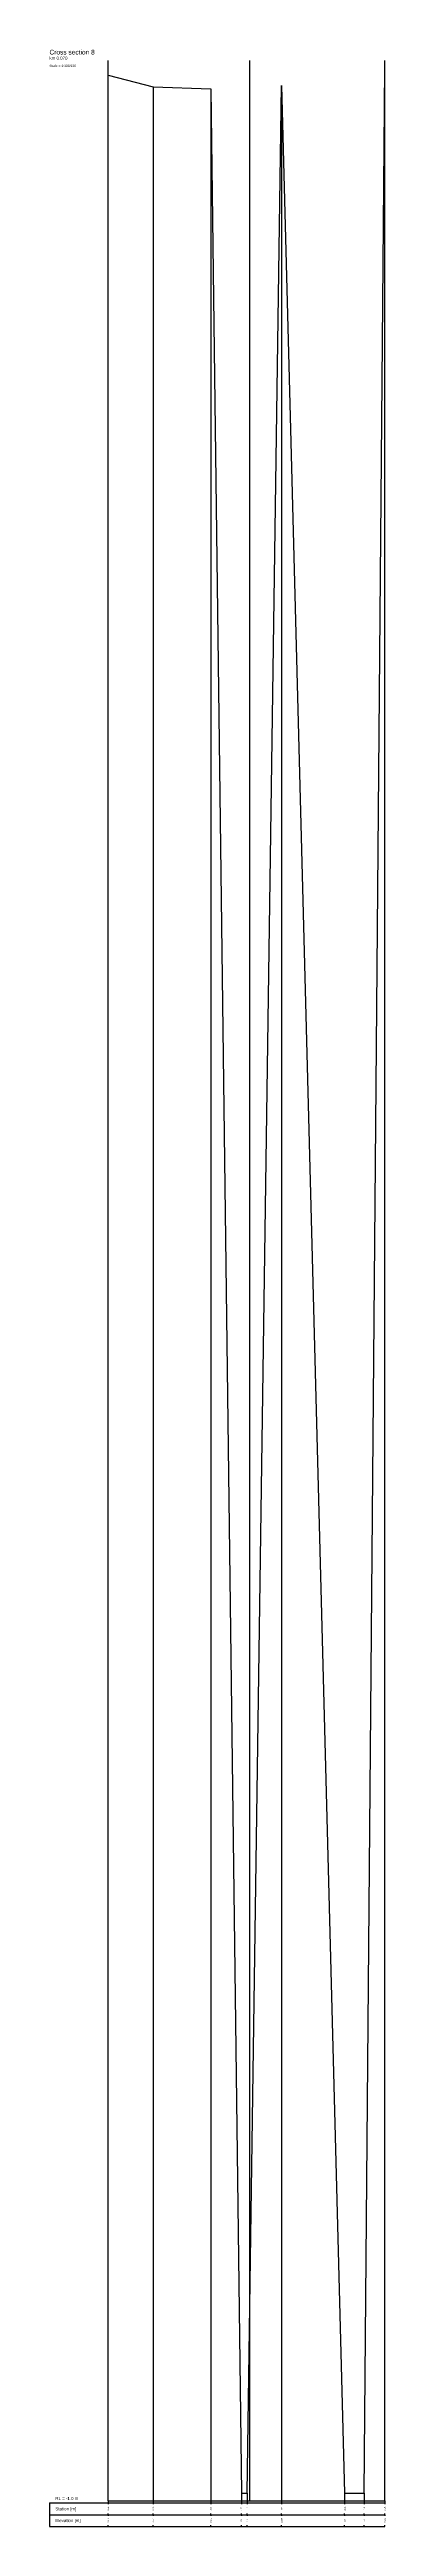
# Model space of a CAD drawing. Header units: millimetres. Extents: x -8 to 40, y -264 to 300.
# Drawn here: x -7.5 to 35.4, y -124.2 to 191.4 of the extents above; entities that cross this region are included whole.
import ezdxf
from ezdxf.enums import TextEntityAlignment as Align

# ---------------------------------------------------------------- set-up
doc = ezdxf.new("R2010")
doc.units = ezdxf.units.MM
doc.styles.get("Standard").update_dxf_attribs({"font": 'arial.ttf'})

msp = doc.modelspace()

# ---------------------------------------------------------------- linework, layer by layer
at = {"layer": 'axis', "color": 1}
msp.add_line((18.06, -121), (18.06, 190), dxfattribs=at)
at = {"layer": 'band'}
for p, q in [((0, -121.25), (0, -121.4)), ((0, -122.75), (0, -122.6)), ((0, -122.75), (0, -122.9)), ((5.73, -121.25), (5.73, -121.4)), ((5.73, -122.75), (5.73, -122.6)), ((5.73, -122.75), (5.73, -122.9)), ((13.11, -121.25), (13.11, -121.4)), ((13.11, -122.75), (13.11, -122.6)), ((13.11, -122.75), (13.11, -122.9)), ((16.99, -121.25), (16.99, -121.4)), ((16.99, -122.75), (16.99, -122.6)), ((16.99, -122.75), (16.99, -122.9)), ((17.73, -121.25), (17.73, -121.4)), ((17.73, -122.75), (17.73, -122.6)), ((17.73, -122.75), (17.73, -122.9)), ((22.13, -121.25), (22.13, -121.4)), ((22.13, -122.75), (22.13, -122.6)), ((22.13, -122.75), (22.13, -122.9)), ((30.17, -121.25), (30.17, -121.4)), ((30.17, -122.75), (30.17, -122.6)), ((30.17, -122.75), (30.17, -122.9)), ((32.65, -121.25), (32.65, -121.4)), ((32.65, -122.75), (32.65, -122.6)), ((32.65, -122.75), (32.65, -122.9)), ((35.31, -121.25), (35.31, -121.4)), ((35.31, -122.75), (35.31, -122.6)), ((35.31, -122.75), (35.31, -122.9)), ((0, -124.25), (0, -124.1)), ((5.73, -124.25), (5.73, -124.1)), ((13.11, -124.25), (13.11, -124.1)), ((16.99, -124.25), (16.99, -124.1)), ((17.73, -124.25), (17.73, -124.1)), ((22.13, -124.25), (22.13, -124.1)), ((30.17, -124.25), (30.17, -124.1)), ((32.65, -124.25), (32.65, -124.1)), ((35.31, -124.25), (35.31, -124.1))]:
    msp.add_line(p, q, dxfattribs=at)
at = {"layer": 'frame'}
for p, q in [((0, -121), (0, 190)), ((35.31, -121), (35.31, 190)), ((-7.5, -121.25), (35.31, -121.25)), ((-7.5, -121.25), (-7.5, -122.75)), ((-7.5, -122.75), (35.31, -122.75)), ((-7.5, -122.75), (-7.5, -124.25)), ((0, -121), (35.31, -121)), ((-7.5, -124.25), (35.31, -124.25))]:
    msp.add_line(p, q, dxfattribs=at)
at = {"layer": 'marker', "color": 253}
for p, q in [((5.73, 186.64), (5.73, -121)), ((13.11, 186.42), (13.11, -121)), ((22.13, 186.85), (22.13, -121)), ((0, -121), (0, -121.25)), ((5.73, -121), (5.73, -121.25)), ((13.11, -121), (13.11, -121.25)), ((16.99, -120), (16.99, -121)), ((16.99, -121), (16.99, -121.25)), ((17.73, -120), (17.73, -121)), ((17.73, -121), (17.73, -121.25)), ((22.13, -121), (22.13, -121.25)), ((30.17, -120), (30.17, -121)), ((30.17, -121), (30.17, -121.25)), ((32.65, -120), (32.65, -121)), ((32.65, -121), (32.65, -121.25)), ((35.31, -121), (35.31, -121.25))]:
    msp.add_line(p, q, dxfattribs=at)
at = {"layer": 'profile'}
msp.add_lwpolyline([(0, 188.13), (5.73, 186.64), (13.11, 186.42), (16.99, -120), (17.73, -120), (22.13, 186.85), (30.17, -120), (32.65, -120), (35.31, 189.02)], dxfattribs=at)

# ---------------------------------------------------------------- texts
for s, height, p in [('Scale = 1:100/100', 0.3, (-7.5, 189.1)), ('Cross section 8', 0.6, (-7.5, 190.6)), ('km 0.070', 0.4, (-7.5, 190)), ('RL = -1.0 m', 0.4, (-6.75, -121))]:
    msp.add_text(s, height=height).set_placement(p, align=Align.BOTTOM_LEFT)
for s, p in [('Station [m]', (-6.75, -122)), ('Elevation [m]', (-6.75, -123.5))]:
    msp.add_text(s, height=0.4).set_placement(p, align=Align.MIDDLE_LEFT)
for s, p in [('-18.06', (0, -122)), ('-12.33', (5.73, -122)), ('-4.95', (13.11, -122)), ('-1.07', (16.99, -122)), ('-0.33', (17.73, -122)), ('4.07', (22.13, -122)), ('12.11', (30.17, -122)), ('14.59', (32.65, -122)), ('17.25', (35.31, -122)), ('308.13', (0, -123.5)), ('306.64', (5.73, -123.5)), ('306.42', (13.11, -123.5)), ('0.00', (16.99, -123.5)), ('0.00', (17.73, -123.5)), ('306.85', (22.13, -123.5)), ('0.00', (30.17, -123.5)), ('0.00', (32.65, -123.5)), ('309.02', (35.31, -123.5))]:
    msp.add_text(s, height=0.15, rotation=90).set_placement(p, align=Align.MIDDLE)

doc.saveas('drawing.dxf')
